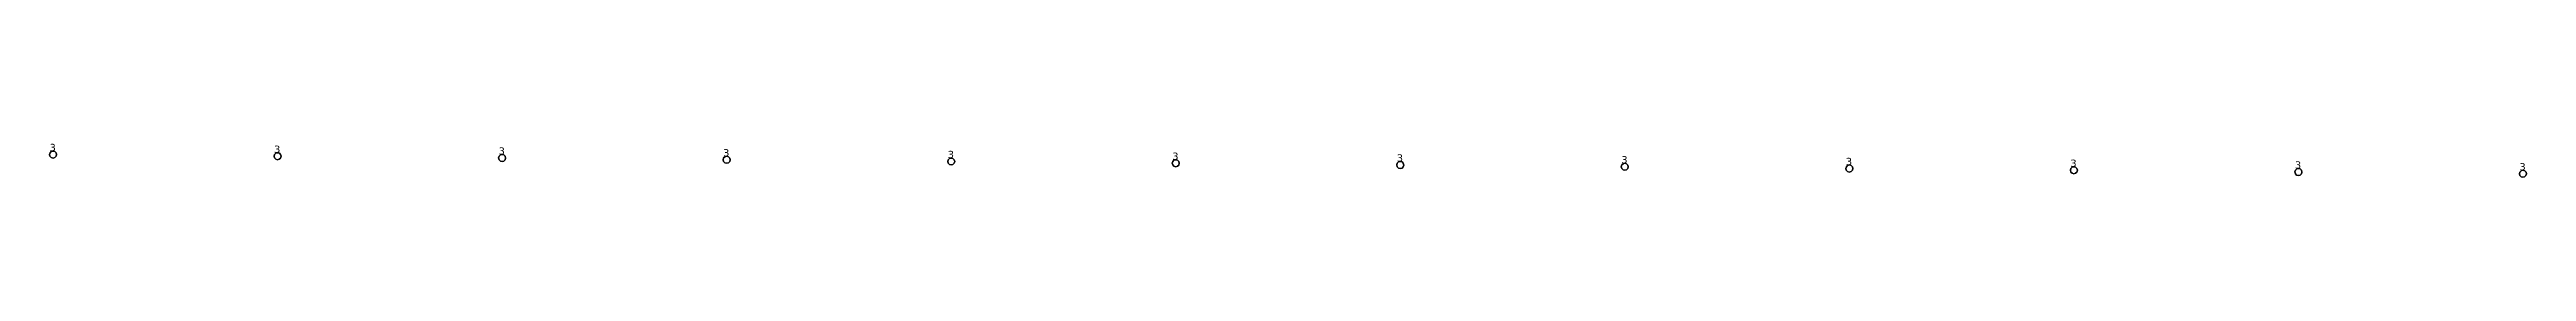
# Model space of a CAD drawing. Header units: inches. Extents: x -3 to 1235, y -1 to 963.
# Drawn here: x 138.9 to 201.3, y 205.4 to 206.3 of the extents above; entities that cross this region are included whole.
import ezdxf

# ---------------------------------------------------------------- set-up
doc = ezdxf.new("R2010")
doc.units = ezdxf.units.IN
doc.header["$MEASUREMENT"] = 0
doc.layers.add('DLX_TERR_LUM', color=7, linetype='Continuous', true_color=0x000000)
doc.layers.add('DLX_TERR_LUMKEY_IDX', color=7, linetype='Continuous', true_color=0x7f7f7f)
doc.styles.add('TableTextStyle', font='')
doc.styles.get('TableTextStyle').set_extended_font_data('VERDANA.TTF')

msp = doc.modelspace()

# ---------------------------------------------------------------- texts
at = {"layer": 'DLX_TERR_LUMKEY_IDX', "style": 'TableTextStyle'}
for p in [(138.882, 206.072), (144.538, 206.028), (150.195, 205.983), (155.851, 205.939), (161.508, 205.895), (167.164, 205.851), (172.82, 205.807), (178.477, 205.762), (184.133, 205.718), (189.789, 205.674), (195.446, 205.63), (201.102, 205.586)]:
    msp.add_text('3', height=0.18, dxfattribs=at).set_placement(p)

# ---------------------------------------------------------------- linework, layer by layer
at = {"layer": 'DLX_TERR_LUM'}
for points in [[(138.881, 205.983, 0), (138.894, 206.027, 0)], [(138.894, 206.027, 0), (138.881, 205.983, 0)], [(138.894, 206.027, 0), (138.881, 205.983, 0)], [(138.881, 205.983, 0), (138.894, 206.027, 0)], [(138.893, 205.939, 0), (138.881, 205.983, 0)], [(138.881, 205.983, 0), (138.881, 205.983, 0)], [(138.881, 205.983, 0), (138.893, 205.939, 0)], [(138.881, 205.983, 0), (138.881, 205.983, 0)], [(138.881, 205.983, 0), (138.893, 205.939, 0)], [(138.893, 205.939, 0), (138.881, 205.983, 0)], [(138.893, 205.939, 0), (138.893, 205.939, 0)], [(138.925, 205.906, 0), (138.893, 205.939, 0)], [(138.893, 205.939, 0), (138.893, 205.939, 0)], [(138.893, 205.939, 0), (138.925, 205.906, 0)], [(138.893, 205.939, 0), (138.925, 205.906, 0)], [(138.925, 205.906, 0), (138.893, 205.939, 0)], [(138.894, 206.027, 0), (138.926, 206.06, 0)], [(138.926, 206.06, 0), (138.894, 206.027, 0)], [(138.926, 206.06, 0), (138.894, 206.027, 0)], [(138.894, 206.027, 0), (138.926, 206.06, 0)], [(138.894, 206.027, 0), (138.894, 206.027, 0)], [(138.894, 206.027, 0), (138.894, 206.027, 0)], [(138.926, 206.06, 0), (138.97, 206.071, 0)], [(138.97, 206.071, 0), (138.926, 206.06, 0)], [(138.97, 206.071, 0), (138.926, 206.06, 0)], [(138.926, 206.06, 0), (138.97, 206.071, 0)], [(138.926, 206.06, 0), (138.926, 206.06, 0)], [(138.926, 206.06, 0), (138.926, 206.06, 0)], [(138.97, 206.071, 0), (138.97, 206.071, 0)], [(138.97, 206.071, 0), (139.015, 206.059, 0)], [(139.015, 206.059, 0), (138.97, 206.071, 0)], [(138.97, 206.071, 0), (138.97, 206.071, 0)], [(139.015, 206.059, 0), (138.97, 206.071, 0)], [(138.97, 206.071, 0), (139.015, 206.059, 0)], [(139.046, 205.938, 0), (139.013, 205.906, 0)], [(139.013, 205.906, 0), (139.046, 205.938, 0)], [(139.013, 205.906, 0), (139.046, 205.938, 0)], [(139.046, 205.938, 0), (139.013, 205.906, 0)], [(139.015, 206.059, 0), (139.015, 206.059, 0)], [(139.015, 206.059, 0), (139.047, 206.026, 0)], [(139.047, 206.026, 0), (139.015, 206.059, 0)], [(139.015, 206.059, 0), (139.015, 206.059, 0)], [(139.047, 206.026, 0), (139.015, 206.059, 0)], [(139.015, 206.059, 0), (139.047, 206.026, 0)], [(139.058, 205.982, 0), (139.046, 205.938, 0)], [(139.046, 205.938, 0), (139.058, 205.982, 0)], [(139.046, 205.938, 0), (139.058, 205.982, 0)], [(139.058, 205.982, 0), (139.046, 205.938, 0)], [(139.046, 205.938, 0), (139.046, 205.938, 0)], [(139.046, 205.938, 0), (139.046, 205.938, 0)], [(139.047, 206.026, 0), (139.047, 206.026, 0)], [(139.047, 206.026, 0), (139.058, 205.982, 0)], [(139.058, 205.982, 0), (139.047, 206.026, 0)], [(139.047, 206.026, 0), (139.047, 206.026, 0)], [(139.058, 205.982, 0), (139.047, 206.026, 0)], [(139.047, 206.026, 0), (139.058, 205.982, 0)], [(139.058, 205.982, 0), (139.058, 205.982, 0)], [(139.058, 205.982, 0), (139.058, 205.982, 0)], [(144.538, 205.939, 0), (144.55, 205.983, 0)], [(144.55, 205.983, 0), (144.538, 205.939, 0)], [(144.55, 205.983, 0), (144.538, 205.939, 0)], [(144.538, 205.939, 0), (144.55, 205.983, 0)], [(144.549, 205.895, 0), (144.538, 205.939, 0)], [(144.538, 205.939, 0), (144.538, 205.939, 0)], [(144.538, 205.939, 0), (144.549, 205.895, 0)], [(144.538, 205.939, 0), (144.538, 205.939, 0)], [(144.538, 205.939, 0), (144.549, 205.895, 0)], [(144.549, 205.895, 0), (144.538, 205.939, 0)], [(144.55, 205.983, 0), (144.583, 206.015, 0)], [(144.583, 206.015, 0), (144.55, 205.983, 0)], [(144.583, 206.015, 0), (144.55, 205.983, 0)], [(144.55, 205.983, 0), (144.583, 206.015, 0)], [(144.55, 205.983, 0), (144.55, 205.983, 0)], [(144.55, 205.983, 0), (144.55, 205.983, 0)], [(144.583, 206.015, 0), (144.627, 206.027, 0)], [(144.627, 206.027, 0), (144.583, 206.015, 0)], [(144.627, 206.027, 0), (144.583, 206.015, 0)], [(144.583, 206.015, 0), (144.627, 206.027, 0)], [(144.583, 206.015, 0), (144.583, 206.015, 0)], [(144.583, 206.015, 0), (144.583, 206.015, 0)], [(144.627, 206.027, 0), (144.627, 206.027, 0)], [(144.627, 206.027, 0), (144.671, 206.015, 0)], [(144.671, 206.015, 0), (144.627, 206.027, 0)], [(144.627, 206.027, 0), (144.627, 206.027, 0)], [(144.671, 206.015, 0), (144.627, 206.027, 0)], [(144.627, 206.027, 0), (144.671, 206.015, 0)], [(144.671, 206.015, 0), (144.671, 206.015, 0)], [(144.671, 206.015, 0), (144.703, 205.982, 0)], [(144.703, 205.982, 0), (144.671, 206.015, 0)], [(144.671, 206.015, 0), (144.671, 206.015, 0)], [(144.703, 205.982, 0), (144.671, 206.015, 0)], [(144.671, 206.015, 0), (144.703, 205.982, 0)], [(144.715, 205.938, 0), (144.702, 205.894, 0)], [(144.702, 205.894, 0), (144.715, 205.938, 0)], [(144.702, 205.894, 0), (144.715, 205.938, 0)], [(144.715, 205.938, 0), (144.702, 205.894, 0)], [(144.703, 205.982, 0), (144.703, 205.982, 0)], [(144.703, 205.982, 0), (144.715, 205.938, 0)], [(144.715, 205.938, 0), (144.703, 205.982, 0)], [(144.703, 205.982, 0), (144.703, 205.982, 0)], [(144.715, 205.938, 0), (144.703, 205.982, 0)], [(144.703, 205.982, 0), (144.715, 205.938, 0)], [(144.715, 205.938, 0), (144.715, 205.938, 0)], [(144.715, 205.938, 0), (144.715, 205.938, 0)], [(150.194, 205.895, 0), (150.206, 205.939, 0)], [(150.206, 205.939, 0), (150.194, 205.895, 0)], [(150.206, 205.939, 0), (150.194, 205.895, 0)], [(150.194, 205.895, 0), (150.206, 205.939, 0)], [(150.206, 205.939, 0), (150.239, 205.971, 0)], [(150.239, 205.971, 0), (150.206, 205.939, 0)], [(150.239, 205.971, 0), (150.206, 205.939, 0)], [(150.206, 205.939, 0), (150.239, 205.971, 0)], [(150.206, 205.939, 0), (150.206, 205.939, 0)], [(150.206, 205.939, 0), (150.206, 205.939, 0)], [(150.239, 205.971, 0), (150.283, 205.983, 0)], [(150.283, 205.983, 0), (150.239, 205.971, 0)], [(150.283, 205.983, 0), (150.239, 205.971, 0)], [(150.239, 205.971, 0), (150.283, 205.983, 0)], [(150.239, 205.971, 0), (150.239, 205.971, 0)], [(150.239, 205.971, 0), (150.239, 205.971, 0)], [(150.283, 205.983, 0), (150.283, 205.983, 0)], [(150.283, 205.983, 0), (150.327, 205.971, 0)], [(150.327, 205.971, 0), (150.283, 205.983, 0)], [(150.283, 205.983, 0), (150.283, 205.983, 0)], [(150.327, 205.971, 0), (150.283, 205.983, 0)], [(150.283, 205.983, 0), (150.327, 205.971, 0)], [(150.327, 205.971, 0), (150.327, 205.971, 0)], [(150.327, 205.971, 0), (150.359, 205.938, 0)], [(150.359, 205.938, 0), (150.327, 205.971, 0)], [(150.327, 205.971, 0), (150.327, 205.971, 0)], [(150.359, 205.938, 0), (150.327, 205.971, 0)], [(150.327, 205.971, 0), (150.359, 205.938, 0)], [(150.359, 205.938, 0), (150.359, 205.938, 0)], [(150.359, 205.938, 0), (150.371, 205.894, 0)], [(150.371, 205.894, 0), (150.359, 205.938, 0)], [(150.359, 205.938, 0), (150.359, 205.938, 0)], [(150.371, 205.894, 0), (150.359, 205.938, 0)], [(150.359, 205.938, 0), (150.371, 205.894, 0)], [(155.863, 205.895, 0), (155.895, 205.927, 0)], [(155.895, 205.927, 0), (155.863, 205.895, 0)], [(155.895, 205.927, 0), (155.863, 205.895, 0)], [(155.863, 205.895, 0), (155.895, 205.927, 0)], [(155.895, 205.927, 0), (155.94, 205.939, 0)], [(155.94, 205.939, 0), (155.895, 205.927, 0)], [(155.94, 205.939, 0), (155.895, 205.927, 0)], [(155.895, 205.927, 0), (155.94, 205.939, 0)], [(155.895, 205.927, 0), (155.895, 205.927, 0)], [(155.895, 205.927, 0), (155.895, 205.927, 0)], [(155.94, 205.939, 0), (155.94, 205.939, 0)], [(155.94, 205.939, 0), (155.984, 205.926, 0)], [(155.984, 205.926, 0), (155.94, 205.939, 0)], [(155.94, 205.939, 0), (155.94, 205.939, 0)], [(155.984, 205.926, 0), (155.94, 205.939, 0)], [(155.94, 205.939, 0), (155.984, 205.926, 0)], [(155.984, 205.926, 0), (155.984, 205.926, 0)], [(155.984, 205.926, 0), (156.016, 205.894, 0)], [(156.016, 205.894, 0), (155.984, 205.926, 0)], [(155.984, 205.926, 0), (155.984, 205.926, 0)], [(156.016, 205.894, 0), (155.984, 205.926, 0)], [(155.984, 205.926, 0), (156.016, 205.894, 0)], [(138.969, 205.894, 0), (138.925, 205.906, 0)], [(138.925, 205.906, 0), (138.925, 205.906, 0)], [(138.925, 205.906, 0), (138.969, 205.894, 0)], [(138.925, 205.906, 0), (138.925, 205.906, 0)], [(138.925, 205.906, 0), (138.969, 205.894, 0)], [(138.969, 205.894, 0), (138.925, 205.906, 0)], [(139.013, 205.906, 0), (138.969, 205.894, 0)], [(138.969, 205.894, 0), (139.013, 205.906, 0)], [(138.969, 205.894, 0), (139.013, 205.906, 0)], [(139.013, 205.906, 0), (138.969, 205.894, 0)], [(138.969, 205.894, 0), (138.969, 205.894, 0)], [(138.969, 205.894, 0), (138.969, 205.894, 0)], [(139.013, 205.906, 0), (139.013, 205.906, 0)], [(139.013, 205.906, 0), (139.013, 205.906, 0)], [(144.549, 205.895, 0), (144.549, 205.895, 0)], [(144.581, 205.862, 0), (144.549, 205.895, 0)], [(144.549, 205.895, 0), (144.549, 205.895, 0)], [(144.549, 205.895, 0), (144.581, 205.862, 0)], [(144.549, 205.895, 0), (144.581, 205.862, 0)], [(144.581, 205.862, 0), (144.549, 205.895, 0)], [(144.625, 205.85, 0), (144.581, 205.862, 0)], [(144.581, 205.862, 0), (144.581, 205.862, 0)], [(144.581, 205.862, 0), (144.625, 205.85, 0)], [(144.581, 205.862, 0), (144.581, 205.862, 0)], [(144.581, 205.862, 0), (144.625, 205.85, 0)], [(144.625, 205.85, 0), (144.581, 205.862, 0)], [(144.67, 205.862, 0), (144.625, 205.85, 0)], [(144.625, 205.85, 0), (144.67, 205.862, 0)], [(144.625, 205.85, 0), (144.67, 205.862, 0)], [(144.67, 205.862, 0), (144.625, 205.85, 0)], [(144.625, 205.85, 0), (144.625, 205.85, 0)], [(144.625, 205.85, 0), (144.625, 205.85, 0)], [(144.702, 205.894, 0), (144.67, 205.862, 0)], [(144.67, 205.862, 0), (144.702, 205.894, 0)], [(144.67, 205.862, 0), (144.702, 205.894, 0)], [(144.702, 205.894, 0), (144.67, 205.862, 0)], [(144.67, 205.862, 0), (144.67, 205.862, 0)], [(144.67, 205.862, 0), (144.67, 205.862, 0)], [(144.702, 205.894, 0), (144.702, 205.894, 0)], [(144.702, 205.894, 0), (144.702, 205.894, 0)], [(150.206, 205.851, 0), (150.194, 205.895, 0)], [(150.194, 205.895, 0), (150.194, 205.895, 0)], [(150.194, 205.895, 0), (150.206, 205.851, 0)], [(150.194, 205.895, 0), (150.194, 205.895, 0)], [(150.194, 205.895, 0), (150.206, 205.851, 0)], [(150.206, 205.851, 0), (150.194, 205.895, 0)], [(150.206, 205.851, 0), (150.206, 205.851, 0)], [(150.238, 205.818, 0), (150.206, 205.851, 0)], [(150.206, 205.851, 0), (150.206, 205.851, 0)], [(150.206, 205.851, 0), (150.238, 205.818, 0)], [(150.206, 205.851, 0), (150.238, 205.818, 0)], [(150.238, 205.818, 0), (150.206, 205.851, 0)], [(150.282, 205.806, 0), (150.238, 205.818, 0)], [(150.238, 205.818, 0), (150.238, 205.818, 0)], [(150.238, 205.818, 0), (150.282, 205.806, 0)], [(150.238, 205.818, 0), (150.238, 205.818, 0)], [(150.238, 205.818, 0), (150.282, 205.806, 0)], [(150.282, 205.806, 0), (150.238, 205.818, 0)], [(150.326, 205.817, 0), (150.282, 205.806, 0)], [(150.282, 205.806, 0), (150.326, 205.817, 0)], [(150.282, 205.806, 0), (150.326, 205.817, 0)], [(150.326, 205.817, 0), (150.282, 205.806, 0)], [(150.282, 205.806, 0), (150.282, 205.806, 0)], [(150.282, 205.806, 0), (150.282, 205.806, 0)], [(150.359, 205.85, 0), (150.326, 205.817, 0)], [(150.326, 205.817, 0), (150.359, 205.85, 0)], [(150.326, 205.817, 0), (150.359, 205.85, 0)], [(150.359, 205.85, 0), (150.326, 205.817, 0)], [(150.326, 205.817, 0), (150.326, 205.817, 0)], [(150.326, 205.817, 0), (150.326, 205.817, 0)], [(150.371, 205.894, 0), (150.359, 205.85, 0)], [(150.359, 205.85, 0), (150.371, 205.894, 0)], [(150.359, 205.85, 0), (150.371, 205.894, 0)], [(150.371, 205.894, 0), (150.359, 205.85, 0)], [(150.359, 205.85, 0), (150.359, 205.85, 0)], [(150.359, 205.85, 0), (150.359, 205.85, 0)], [(150.371, 205.894, 0), (150.371, 205.894, 0)], [(150.371, 205.894, 0), (150.371, 205.894, 0)], [(155.85, 205.851, 0), (155.863, 205.895, 0)], [(155.863, 205.895, 0), (155.85, 205.851, 0)], [(155.863, 205.895, 0), (155.85, 205.851, 0)], [(155.85, 205.851, 0), (155.863, 205.895, 0)], [(155.862, 205.807, 0), (155.85, 205.851, 0)], [(155.85, 205.851, 0), (155.85, 205.851, 0)], [(155.85, 205.851, 0), (155.862, 205.807, 0)], [(155.85, 205.851, 0), (155.85, 205.851, 0)], [(155.85, 205.851, 0), (155.862, 205.807, 0)], [(155.862, 205.807, 0), (155.85, 205.851, 0)], [(155.862, 205.807, 0), (155.862, 205.807, 0)], [(155.894, 205.774, 0), (155.862, 205.807, 0)], [(155.862, 205.807, 0), (155.862, 205.807, 0)], [(155.862, 205.807, 0), (155.894, 205.774, 0)], [(155.862, 205.807, 0), (155.894, 205.774, 0)], [(155.894, 205.774, 0), (155.862, 205.807, 0)], [(155.863, 205.895, 0), (155.863, 205.895, 0)], [(155.863, 205.895, 0), (155.863, 205.895, 0)], [(155.938, 205.762, 0), (155.894, 205.774, 0)], [(155.894, 205.774, 0), (155.894, 205.774, 0)], [(155.894, 205.774, 0), (155.938, 205.762, 0)], [(155.894, 205.774, 0), (155.894, 205.774, 0)], [(155.894, 205.774, 0), (155.938, 205.762, 0)], [(155.938, 205.762, 0), (155.894, 205.774, 0)], [(155.982, 205.773, 0), (155.938, 205.762, 0)], [(155.938, 205.762, 0), (155.982, 205.773, 0)], [(155.938, 205.762, 0), (155.982, 205.773, 0)], [(155.982, 205.773, 0), (155.938, 205.762, 0)], [(155.938, 205.762, 0), (155.938, 205.762, 0)], [(155.938, 205.762, 0), (155.938, 205.762, 0)], [(156.015, 205.805, 0), (155.982, 205.773, 0)], [(155.982, 205.773, 0), (156.015, 205.805, 0)], [(155.982, 205.773, 0), (156.015, 205.805, 0)], [(156.015, 205.805, 0), (155.982, 205.773, 0)], [(155.982, 205.773, 0), (155.982, 205.773, 0)], [(155.982, 205.773, 0), (155.982, 205.773, 0)], [(156.027, 205.849, 0), (156.015, 205.805, 0)], [(156.015, 205.805, 0), (156.027, 205.849, 0)], [(156.015, 205.805, 0), (156.027, 205.849, 0)], [(156.027, 205.849, 0), (156.015, 205.805, 0)], [(156.015, 205.805, 0), (156.015, 205.805, 0)], [(156.015, 205.805, 0), (156.015, 205.805, 0)], [(156.016, 205.894, 0), (156.016, 205.894, 0)], [(156.016, 205.894, 0), (156.027, 205.849, 0)], [(156.027, 205.849, 0), (156.016, 205.894, 0)], [(156.016, 205.894, 0), (156.016, 205.894, 0)], [(156.027, 205.849, 0), (156.016, 205.894, 0)], [(156.016, 205.894, 0), (156.027, 205.849, 0)], [(156.027, 205.849, 0), (156.027, 205.849, 0)], [(156.027, 205.849, 0), (156.027, 205.849, 0)], [(161.507, 205.807, 0), (161.519, 205.851, 0)], [(161.519, 205.851, 0), (161.507, 205.807, 0)], [(161.519, 205.851, 0), (161.507, 205.807, 0)], [(161.507, 205.807, 0), (161.519, 205.851, 0)], [(161.518, 205.762, 0), (161.507, 205.807, 0)], [(161.507, 205.807, 0), (161.507, 205.807, 0)], [(161.507, 205.807, 0), (161.518, 205.762, 0)], [(161.507, 205.807, 0), (161.507, 205.807, 0)], [(161.507, 205.807, 0), (161.518, 205.762, 0)], [(161.518, 205.762, 0), (161.507, 205.807, 0)], [(161.518, 205.762, 0), (161.518, 205.762, 0)], [(161.55, 205.73, 0), (161.518, 205.762, 0)], [(161.518, 205.762, 0), (161.518, 205.762, 0)], [(161.518, 205.762, 0), (161.55, 205.73, 0)], [(161.518, 205.762, 0), (161.55, 205.73, 0)], [(161.55, 205.73, 0), (161.518, 205.762, 0)], [(161.519, 205.851, 0), (161.552, 205.883, 0)], [(161.552, 205.883, 0), (161.519, 205.851, 0)], [(161.552, 205.883, 0), (161.519, 205.851, 0)], [(161.519, 205.851, 0), (161.552, 205.883, 0)], [(161.519, 205.851, 0), (161.519, 205.851, 0)], [(161.519, 205.851, 0), (161.519, 205.851, 0)], [(161.595, 205.718, 0), (161.55, 205.73, 0)], [(161.55, 205.73, 0), (161.55, 205.73, 0)], [(161.55, 205.73, 0), (161.595, 205.718, 0)], [(161.55, 205.73, 0), (161.55, 205.73, 0)], [(161.55, 205.73, 0), (161.595, 205.718, 0)], [(161.595, 205.718, 0), (161.55, 205.73, 0)], [(161.552, 205.883, 0), (161.596, 205.894, 0)], [(161.596, 205.894, 0), (161.552, 205.883, 0)], [(161.596, 205.894, 0), (161.552, 205.883, 0)], [(161.552, 205.883, 0), (161.596, 205.894, 0)], [(161.552, 205.883, 0), (161.552, 205.883, 0)], [(161.552, 205.883, 0), (161.552, 205.883, 0)], [(161.639, 205.729, 0), (161.595, 205.718, 0)], [(161.595, 205.718, 0), (161.639, 205.729, 0)], [(161.595, 205.718, 0), (161.639, 205.729, 0)], [(161.639, 205.729, 0), (161.595, 205.718, 0)], [(161.595, 205.718, 0), (161.595, 205.718, 0)], [(161.595, 205.718, 0), (161.595, 205.718, 0)], [(161.596, 205.894, 0), (161.596, 205.894, 0)], [(161.596, 205.894, 0), (161.64, 205.882, 0)], [(161.64, 205.882, 0), (161.596, 205.894, 0)], [(161.596, 205.894, 0), (161.596, 205.894, 0)], [(161.64, 205.882, 0), (161.596, 205.894, 0)], [(161.596, 205.894, 0), (161.64, 205.882, 0)], [(161.671, 205.761, 0), (161.639, 205.729, 0)], [(161.639, 205.729, 0), (161.671, 205.761, 0)], [(161.639, 205.729, 0), (161.671, 205.761, 0)], [(161.671, 205.761, 0), (161.639, 205.729, 0)], [(161.639, 205.729, 0), (161.639, 205.729, 0)], [(161.639, 205.729, 0), (161.639, 205.729, 0)], [(161.64, 205.882, 0), (161.64, 205.882, 0)], [(161.64, 205.882, 0), (161.672, 205.85, 0)], [(161.672, 205.85, 0), (161.64, 205.882, 0)], [(161.64, 205.882, 0), (161.64, 205.882, 0)], [(161.672, 205.85, 0), (161.64, 205.882, 0)], [(161.64, 205.882, 0), (161.672, 205.85, 0)], [(161.684, 205.805, 0), (161.671, 205.761, 0)], [(161.671, 205.761, 0), (161.684, 205.805, 0)], [(161.671, 205.761, 0), (161.684, 205.805, 0)], [(161.684, 205.805, 0), (161.671, 205.761, 0)], [(161.671, 205.761, 0), (161.671, 205.761, 0)], [(161.671, 205.761, 0), (161.671, 205.761, 0)], [(161.672, 205.85, 0), (161.672, 205.85, 0)], [(161.672, 205.85, 0), (161.684, 205.805, 0)], [(161.684, 205.805, 0), (161.672, 205.85, 0)], [(161.672, 205.85, 0), (161.672, 205.85, 0)], [(161.684, 205.805, 0), (161.672, 205.85, 0)], [(161.672, 205.85, 0), (161.684, 205.805, 0)], [(161.684, 205.805, 0), (161.684, 205.805, 0)], [(161.684, 205.805, 0), (161.684, 205.805, 0)], [(167.163, 205.762, 0), (167.175, 205.807, 0)], [(167.175, 205.807, 0), (167.163, 205.762, 0)], [(167.175, 205.807, 0), (167.163, 205.762, 0)], [(167.163, 205.762, 0), (167.175, 205.807, 0)], [(167.175, 205.718, 0), (167.163, 205.762, 0)], [(167.163, 205.762, 0), (167.163, 205.762, 0)], [(167.163, 205.762, 0), (167.175, 205.718, 0)], [(167.163, 205.762, 0), (167.163, 205.762, 0)], [(167.163, 205.762, 0), (167.175, 205.718, 0)], [(167.175, 205.718, 0), (167.163, 205.762, 0)], [(167.175, 205.807, 0), (167.208, 205.839, 0)], [(167.208, 205.839, 0), (167.175, 205.807, 0)], [(167.208, 205.839, 0), (167.175, 205.807, 0)], [(167.175, 205.807, 0), (167.208, 205.839, 0)], [(167.175, 205.807, 0), (167.175, 205.807, 0)], [(167.175, 205.807, 0), (167.175, 205.807, 0)], [(167.175, 205.718, 0), (167.175, 205.718, 0)], [(167.207, 205.686, 0), (167.175, 205.718, 0)], [(167.175, 205.718, 0), (167.175, 205.718, 0)], [(167.175, 205.718, 0), (167.207, 205.686, 0)], [(167.175, 205.718, 0), (167.207, 205.686, 0)], [(167.207, 205.686, 0), (167.175, 205.718, 0)], [(167.251, 205.673, 0), (167.207, 205.686, 0)], [(167.207, 205.686, 0), (167.207, 205.686, 0)], [(167.207, 205.686, 0), (167.251, 205.673, 0)], [(167.207, 205.686, 0), (167.207, 205.686, 0)], [(167.207, 205.686, 0), (167.251, 205.673, 0)], [(167.251, 205.673, 0), (167.207, 205.686, 0)], [(167.208, 205.839, 0), (167.252, 205.85, 0)], [(167.252, 205.85, 0), (167.208, 205.839, 0)], [(167.252, 205.85, 0), (167.208, 205.839, 0)], [(167.208, 205.839, 0), (167.252, 205.85, 0)], [(167.208, 205.839, 0), (167.208, 205.839, 0)], [(167.208, 205.839, 0), (167.208, 205.839, 0)], [(167.295, 205.685, 0), (167.251, 205.673, 0)], [(167.251, 205.673, 0), (167.295, 205.685, 0)], [(167.251, 205.673, 0), (167.295, 205.685, 0)], [(167.295, 205.685, 0), (167.251, 205.673, 0)], [(167.251, 205.673, 0), (167.251, 205.673, 0)], [(167.251, 205.673, 0), (167.251, 205.673, 0)], [(167.252, 205.85, 0), (167.252, 205.85, 0)], [(167.252, 205.85, 0), (167.296, 205.838, 0)], [(167.296, 205.838, 0), (167.252, 205.85, 0)], [(167.252, 205.85, 0), (167.252, 205.85, 0)], [(167.296, 205.838, 0), (167.252, 205.85, 0)], [(167.252, 205.85, 0), (167.296, 205.838, 0)], [(167.328, 205.717, 0), (167.295, 205.685, 0)], [(167.295, 205.685, 0), (167.328, 205.717, 0)], [(167.295, 205.685, 0), (167.328, 205.717, 0)], [(167.328, 205.717, 0), (167.295, 205.685, 0)], [(167.295, 205.685, 0), (167.295, 205.685, 0)], [(167.295, 205.685, 0), (167.295, 205.685, 0)], [(167.296, 205.838, 0), (167.296, 205.838, 0)], [(167.296, 205.838, 0), (167.329, 205.805, 0)], [(167.329, 205.805, 0), (167.296, 205.838, 0)], [(167.296, 205.838, 0), (167.296, 205.838, 0)], [(167.329, 205.805, 0), (167.296, 205.838, 0)], [(167.296, 205.838, 0), (167.329, 205.805, 0)], [(167.34, 205.761, 0), (167.328, 205.717, 0)], [(167.328, 205.717, 0), (167.34, 205.761, 0)], [(167.328, 205.717, 0), (167.34, 205.761, 0)], [(167.34, 205.761, 0), (167.328, 205.717, 0)], [(167.328, 205.717, 0), (167.328, 205.717, 0)], [(167.328, 205.717, 0), (167.328, 205.717, 0)], [(167.329, 205.805, 0), (167.329, 205.805, 0)], [(167.329, 205.805, 0), (167.34, 205.761, 0)], [(167.34, 205.761, 0), (167.329, 205.805, 0)], [(167.329, 205.805, 0), (167.329, 205.805, 0)], [(167.34, 205.761, 0), (167.329, 205.805, 0)], [(167.329, 205.805, 0), (167.34, 205.761, 0)], [(167.34, 205.761, 0), (167.34, 205.761, 0)], [(167.34, 205.761, 0), (167.34, 205.761, 0)], [(172.82, 205.718, 0), (172.832, 205.762, 0)], [(172.832, 205.762, 0), (172.82, 205.718, 0)], [(172.832, 205.762, 0), (172.82, 205.718, 0)], [(172.82, 205.718, 0), (172.832, 205.762, 0)], [(172.831, 205.674, 0), (172.82, 205.718, 0)], [(172.82, 205.718, 0), (172.82, 205.718, 0)], [(172.82, 205.718, 0), (172.831, 205.674, 0)], [(172.82, 205.718, 0), (172.82, 205.718, 0)], [(172.82, 205.718, 0), (172.831, 205.674, 0)], [(172.831, 205.674, 0), (172.82, 205.718, 0)], [(172.831, 205.674, 0), (172.831, 205.674, 0)], [(172.863, 205.641, 0), (172.831, 205.674, 0)], [(172.831, 205.674, 0), (172.831, 205.674, 0)], [(172.831, 205.674, 0), (172.863, 205.641, 0)], [(172.831, 205.674, 0), (172.863, 205.641, 0)], [(172.863, 205.641, 0), (172.831, 205.674, 0)], [(172.832, 205.762, 0), (172.864, 205.794, 0)], [(172.864, 205.794, 0), (172.832, 205.762, 0)], [(172.864, 205.794, 0), (172.832, 205.762, 0)], [(172.832, 205.762, 0), (172.864, 205.794, 0)], [(172.832, 205.762, 0), (172.832, 205.762, 0)], [(172.832, 205.762, 0), (172.832, 205.762, 0)], [(172.907, 205.629, 0), (172.863, 205.641, 0)], [(172.863, 205.641, 0), (172.863, 205.641, 0)], [(172.863, 205.641, 0), (172.907, 205.629, 0)], [(172.863, 205.641, 0), (172.863, 205.641, 0)], [(172.863, 205.641, 0), (172.907, 205.629, 0)], [(172.907, 205.629, 0), (172.863, 205.641, 0)], [(172.864, 205.794, 0), (172.909, 205.806, 0)], [(172.909, 205.806, 0), (172.864, 205.794, 0)], [(172.909, 205.806, 0), (172.864, 205.794, 0)], [(172.864, 205.794, 0), (172.909, 205.806, 0)], [(172.864, 205.794, 0), (172.864, 205.794, 0)], [(172.864, 205.794, 0), (172.864, 205.794, 0)], [(172.952, 205.641, 0), (172.907, 205.629, 0)], [(172.907, 205.629, 0), (172.952, 205.641, 0)], [(172.907, 205.629, 0), (172.952, 205.641, 0)], [(172.952, 205.641, 0), (172.907, 205.629, 0)], [(172.907, 205.629, 0), (172.907, 205.629, 0)], [(172.907, 205.629, 0), (172.907, 205.629, 0)], [(172.909, 205.806, 0), (172.909, 205.806, 0)], [(172.909, 205.806, 0), (172.953, 205.794, 0)], [(172.953, 205.794, 0), (172.909, 205.806, 0)], [(172.909, 205.806, 0), (172.909, 205.806, 0)], [(172.953, 205.794, 0), (172.909, 205.806, 0)], [(172.909, 205.806, 0), (172.953, 205.794, 0)], [(172.984, 205.673, 0), (172.952, 205.641, 0)], [(172.952, 205.641, 0), (172.984, 205.673, 0)], [(172.952, 205.641, 0), (172.984, 205.673, 0)], [(172.984, 205.673, 0), (172.952, 205.641, 0)], [(172.952, 205.641, 0), (172.952, 205.641, 0)], [(172.952, 205.641, 0), (172.952, 205.641, 0)], [(172.953, 205.794, 0), (172.953, 205.794, 0)], [(172.953, 205.794, 0), (172.985, 205.761, 0)], [(172.985, 205.761, 0), (172.953, 205.794, 0)], [(172.953, 205.794, 0), (172.953, 205.794, 0)], [(172.985, 205.761, 0), (172.953, 205.794, 0)], [(172.953, 205.794, 0), (172.985, 205.761, 0)], [(172.996, 205.717, 0), (172.984, 205.673, 0)], [(172.984, 205.673, 0), (172.996, 205.717, 0)], [(172.984, 205.673, 0), (172.996, 205.717, 0)], [(172.996, 205.717, 0), (172.984, 205.673, 0)], [(172.984, 205.673, 0), (172.984, 205.673, 0)], [(172.984, 205.673, 0), (172.984, 205.673, 0)], [(172.985, 205.761, 0), (172.985, 205.761, 0)], [(172.985, 205.761, 0), (172.996, 205.717, 0)], [(172.996, 205.717, 0), (172.985, 205.761, 0)], [(172.985, 205.761, 0), (172.985, 205.761, 0)], [(172.996, 205.717, 0), (172.985, 205.761, 0)], [(172.985, 205.761, 0), (172.996, 205.717, 0)], [(172.996, 205.717, 0), (172.996, 205.717, 0)], [(172.996, 205.717, 0), (172.996, 205.717, 0)], [(178.476, 205.674, 0), (178.488, 205.718, 0)], [(178.488, 205.718, 0), (178.476, 205.674, 0)], [(178.488, 205.718, 0), (178.476, 205.674, 0)], [(178.476, 205.674, 0), (178.488, 205.718, 0)], [(178.488, 205.63, 0), (178.476, 205.674, 0)], [(178.476, 205.674, 0), (178.476, 205.674, 0)], [(178.476, 205.674, 0), (178.488, 205.63, 0)], [(178.476, 205.674, 0), (178.476, 205.674, 0)], [(178.476, 205.674, 0), (178.488, 205.63, 0)], [(178.488, 205.63, 0), (178.476, 205.674, 0)], [(178.488, 205.718, 0), (178.521, 205.75, 0)], [(178.521, 205.75, 0), (178.488, 205.718, 0)], [(178.521, 205.75, 0), (178.488, 205.718, 0)], [(178.488, 205.718, 0), (178.521, 205.75, 0)], [(178.488, 205.718, 0), (178.488, 205.718, 0)], [(178.488, 205.718, 0), (178.488, 205.718, 0)], [(178.488, 205.63, 0), (178.488, 205.63, 0)], [(178.52, 205.597, 0), (178.488, 205.63, 0)], [(178.488, 205.63, 0), (178.488, 205.63, 0)], [(178.488, 205.63, 0), (178.52, 205.597, 0)], [(178.488, 205.63, 0), (178.52, 205.597, 0)], [(178.52, 205.597, 0), (178.488, 205.63, 0)], [(178.564, 205.585, 0), (178.52, 205.597, 0)], [(178.52, 205.597, 0), (178.52, 205.597, 0)], [(178.52, 205.597, 0), (178.564, 205.585, 0)], [(178.52, 205.597, 0), (178.52, 205.597, 0)], [(178.52, 205.597, 0), (178.564, 205.585, 0)], [(178.564, 205.585, 0), (178.52, 205.597, 0)], [(178.521, 205.75, 0), (178.565, 205.762, 0)], [(178.565, 205.762, 0), (178.521, 205.75, 0)], [(178.565, 205.762, 0), (178.521, 205.75, 0)], [(178.521, 205.75, 0), (178.565, 205.762, 0)], [(178.521, 205.75, 0), (178.521, 205.75, 0)], [(178.521, 205.75, 0), (178.521, 205.75, 0)], [(178.608, 205.597, 0), (178.564, 205.585, 0)], [(178.564, 205.585, 0), (178.608, 205.597, 0)], [(178.564, 205.585, 0), (178.608, 205.597, 0)], [(178.608, 205.597, 0), (178.564, 205.585, 0)], [(178.564, 205.585, 0), (178.564, 205.585, 0)], [(178.564, 205.585, 0), (178.564, 205.585, 0)], [(178.565, 205.762, 0), (178.565, 205.762, 0)], [(178.565, 205.762, 0), (178.609, 205.75, 0)], [(178.609, 205.75, 0), (178.565, 205.762, 0)], [(178.565, 205.762, 0), (178.565, 205.762, 0)], [(178.609, 205.75, 0), (178.565, 205.762, 0)], [(178.565, 205.762, 0), (178.609, 205.75, 0)], [(178.641, 205.629, 0), (178.608, 205.597, 0)], [(178.608, 205.597, 0), (178.641, 205.629, 0)], [(178.608, 205.597, 0), (178.641, 205.629, 0)], [(178.641, 205.629, 0), (178.608, 205.597, 0)], [(178.608, 205.597, 0), (178.608, 205.597, 0)], [(178.608, 205.597, 0), (178.608, 205.597, 0)], [(178.609, 205.75, 0), (178.609, 205.75, 0)], [(178.609, 205.75, 0), (178.641, 205.717, 0)], [(178.641, 205.717, 0), (178.609, 205.75, 0)], [(178.609, 205.75, 0), (178.609, 205.75, 0)], [(178.641, 205.717, 0), (178.609, 205.75, 0)], [(178.609, 205.75, 0), (178.641, 205.717, 0)], [(178.641, 205.717, 0), (178.641, 205.717, 0)], [(178.641, 205.717, 0), (178.653, 205.673, 0)], [(178.653, 205.673, 0), (178.641, 205.717, 0)], [(178.641, 205.717, 0), (178.641, 205.717, 0)], [(178.653, 205.673, 0), (178.641, 205.717, 0)], [(178.641, 205.717, 0), (178.653, 205.673, 0)], [(178.653, 205.673, 0), (178.641, 205.629, 0)], [(178.641, 205.629, 0), (178.653, 205.673, 0)], [(178.641, 205.629, 0), (178.653, 205.673, 0)], [(178.653, 205.673, 0), (178.641, 205.629, 0)], [(178.641, 205.629, 0), (178.641, 205.629, 0)], [(178.641, 205.629, 0), (178.641, 205.629, 0)], [(178.653, 205.673, 0), (178.653, 205.673, 0)], [(178.653, 205.673, 0), (178.653, 205.673, 0)], [(184.132, 205.63, 0), (184.145, 205.674, 0)], [(184.145, 205.674, 0), (184.132, 205.63, 0)], [(184.145, 205.674, 0), (184.132, 205.63, 0)], [(184.132, 205.63, 0), (184.145, 205.674, 0)], [(184.144, 205.586, 0), (184.132, 205.63, 0)], [(184.132, 205.63, 0), (184.132, 205.63, 0)], [(184.132, 205.63, 0), (184.144, 205.586, 0)], [(184.132, 205.63, 0), (184.132, 205.63, 0)], [(184.132, 205.63, 0), (184.144, 205.586, 0)], [(184.144, 205.586, 0), (184.132, 205.63, 0)], [(184.144, 205.586, 0), (184.144, 205.586, 0)], [(184.176, 205.553, 0), (184.144, 205.586, 0)], [(184.144, 205.586, 0), (184.144, 205.586, 0)], [(184.144, 205.586, 0), (184.176, 205.553, 0)], [(184.144, 205.586, 0), (184.176, 205.553, 0)], [(184.176, 205.553, 0), (184.144, 205.586, 0)], [(184.145, 205.674, 0), (184.177, 205.706, 0)], [(184.177, 205.706, 0), (184.145, 205.674, 0)], [(184.177, 205.706, 0), (184.145, 205.674, 0)], [(184.145, 205.674, 0), (184.177, 205.706, 0)], [(184.145, 205.674, 0), (184.145, 205.674, 0)], [(184.145, 205.674, 0), (184.145, 205.674, 0)], [(184.22, 205.541, 0), (184.176, 205.553, 0)], [(184.176, 205.553, 0), (184.176, 205.553, 0)], [(184.176, 205.553, 0), (184.22, 205.541, 0)], [(184.176, 205.553, 0), (184.176, 205.553, 0)], [(184.176, 205.553, 0), (184.22, 205.541, 0)], [(184.22, 205.541, 0), (184.176, 205.553, 0)], [(184.177, 205.706, 0), (184.221, 205.718, 0)], [(184.221, 205.718, 0), (184.177, 205.706, 0)], [(184.221, 205.718, 0), (184.177, 205.706, 0)], [(184.177, 205.706, 0), (184.221, 205.718, 0)], [(184.177, 205.706, 0), (184.177, 205.706, 0)], [(184.177, 205.706, 0), (184.177, 205.706, 0)], [(184.264, 205.552, 0), (184.22, 205.541, 0)], [(184.22, 205.541, 0), (184.264, 205.552, 0)], [(184.22, 205.541, 0), (184.264, 205.552, 0)], [(184.264, 205.552, 0), (184.22, 205.541, 0)], [(184.22, 205.541, 0), (184.22, 205.541, 0)], [(184.22, 205.541, 0), (184.22, 205.541, 0)], [(184.221, 205.718, 0), (184.221, 205.718, 0)], [(184.221, 205.718, 0), (184.266, 205.705, 0)], [(184.266, 205.705, 0), (184.221, 205.718, 0)], [(184.221, 205.718, 0), (184.221, 205.718, 0)], [(184.266, 205.705, 0), (184.221, 205.718, 0)], [(184.221, 205.718, 0), (184.266, 205.705, 0)], [(184.297, 205.584, 0), (184.264, 205.552, 0)], [(184.264, 205.552, 0), (184.297, 205.584, 0)], [(184.264, 205.552, 0), (184.297, 205.584, 0)], [(184.297, 205.584, 0), (184.264, 205.552, 0)], [(184.264, 205.552, 0), (184.264, 205.552, 0)], [(184.264, 205.552, 0), (184.264, 205.552, 0)], [(184.266, 205.705, 0), (184.266, 205.705, 0)], [(184.266, 205.705, 0), (184.298, 205.673, 0)], [(184.298, 205.673, 0), (184.266, 205.705, 0)], [(184.266, 205.705, 0), (184.266, 205.705, 0)], [(184.298, 205.673, 0), (184.266, 205.705, 0)], [(184.266, 205.705, 0), (184.298, 205.673, 0)], [(184.309, 205.629, 0), (184.297, 205.584, 0)], [(184.297, 205.584, 0), (184.309, 205.629, 0)], [(184.297, 205.584, 0), (184.309, 205.629, 0)], [(184.309, 205.629, 0), (184.297, 205.584, 0)], [(184.297, 205.584, 0), (184.297, 205.584, 0)], [(184.297, 205.584, 0), (184.297, 205.584, 0)], [(184.298, 205.673, 0), (184.298, 205.673, 0)], [(184.298, 205.673, 0), (184.309, 205.629, 0)], [(184.309, 205.629, 0), (184.298, 205.673, 0)], [(184.298, 205.673, 0), (184.298, 205.673, 0)], [(184.309, 205.629, 0), (184.298, 205.673, 0)], [(184.298, 205.673, 0), (184.309, 205.629, 0)], [(184.309, 205.629, 0), (184.309, 205.629, 0)], [(184.309, 205.629, 0), (184.309, 205.629, 0)], [(189.789, 205.586, 0), (189.801, 205.63, 0)], [(189.801, 205.63, 0), (189.789, 205.586, 0)], [(189.801, 205.63, 0), (189.789, 205.586, 0)], [(189.789, 205.586, 0), (189.801, 205.63, 0)], [(189.8, 205.541, 0), (189.789, 205.586, 0)], [(189.789, 205.586, 0), (189.789, 205.586, 0)], [(189.789, 205.586, 0), (189.8, 205.541, 0)], [(189.789, 205.586, 0), (189.789, 205.586, 0)], [(189.789, 205.586, 0), (189.8, 205.541, 0)], [(189.8, 205.541, 0), (189.789, 205.586, 0)], [(189.8, 205.541, 0), (189.8, 205.541, 0)], [(189.832, 205.509, 0), (189.8, 205.541, 0)], [(189.8, 205.541, 0), (189.8, 205.541, 0)], [(189.8, 205.541, 0), (189.832, 205.509, 0)], [(189.8, 205.541, 0), (189.832, 205.509, 0)], [(189.832, 205.509, 0), (189.8, 205.541, 0)], [(189.801, 205.63, 0), (189.834, 205.662, 0)], [(189.834, 205.662, 0), (189.801, 205.63, 0)], [(189.834, 205.662, 0), (189.801, 205.63, 0)], [(189.801, 205.63, 0), (189.834, 205.662, 0)], [(189.801, 205.63, 0), (189.801, 205.63, 0)], [(189.801, 205.63, 0), (189.801, 205.63, 0)], [(189.876, 205.497, 0), (189.832, 205.509, 0)], [(189.832, 205.509, 0), (189.832, 205.509, 0)], [(189.832, 205.509, 0), (189.876, 205.497, 0)], [(189.832, 205.509, 0), (189.832, 205.509, 0)], [(189.832, 205.509, 0), (189.876, 205.497, 0)], [(189.876, 205.497, 0), (189.832, 205.509, 0)], [(189.834, 205.662, 0), (189.878, 205.673, 0)], [(189.878, 205.673, 0), (189.834, 205.662, 0)], [(189.878, 205.673, 0), (189.834, 205.662, 0)], [(189.834, 205.662, 0), (189.878, 205.673, 0)], [(189.834, 205.662, 0), (189.834, 205.662, 0)], [(189.834, 205.662, 0), (189.834, 205.662, 0)], [(189.921, 205.508, 0), (189.876, 205.497, 0)], [(189.876, 205.497, 0), (189.921, 205.508, 0)], [(189.876, 205.497, 0), (189.921, 205.508, 0)], [(189.921, 205.508, 0), (189.876, 205.497, 0)], [(189.876, 205.497, 0), (189.876, 205.497, 0)], [(189.876, 205.497, 0), (189.876, 205.497, 0)], [(189.878, 205.673, 0), (189.878, 205.673, 0)], [(189.878, 205.673, 0), (189.922, 205.661, 0)], [(189.922, 205.661, 0), (189.878, 205.673, 0)], [(189.878, 205.673, 0), (189.878, 205.673, 0)], [(189.922, 205.661, 0), (189.878, 205.673, 0)], [(189.878, 205.673, 0), (189.922, 205.661, 0)], [(189.953, 205.54, 0), (189.921, 205.508, 0)], [(189.921, 205.508, 0), (189.953, 205.54, 0)], [(189.921, 205.508, 0), (189.953, 205.54, 0)], [(189.953, 205.54, 0), (189.921, 205.508, 0)], [(189.921, 205.508, 0), (189.921, 205.508, 0)], [(189.921, 205.508, 0), (189.921, 205.508, 0)], [(189.922, 205.661, 0), (189.922, 205.661, 0)], [(189.922, 205.661, 0), (189.954, 205.629, 0)], [(189.954, 205.629, 0), (189.922, 205.661, 0)], [(189.922, 205.661, 0), (189.922, 205.661, 0)], [(189.954, 205.629, 0), (189.922, 205.661, 0)], [(189.922, 205.661, 0), (189.954, 205.629, 0)], [(189.966, 205.584, 0), (189.953, 205.54, 0)], [(189.953, 205.54, 0), (189.966, 205.584, 0)], [(189.953, 205.54, 0), (189.966, 205.584, 0)], [(189.966, 205.584, 0), (189.953, 205.54, 0)], [(189.953, 205.54, 0), (189.953, 205.54, 0)], [(189.953, 205.54, 0), (189.953, 205.54, 0)], [(189.954, 205.629, 0), (189.954, 205.629, 0)], [(189.954, 205.629, 0), (189.966, 205.584, 0)], [(189.966, 205.584, 0), (189.954, 205.629, 0)], [(189.954, 205.629, 0), (189.954, 205.629, 0)], [(189.966, 205.584, 0), (189.954, 205.629, 0)], [(189.954, 205.629, 0), (189.966, 205.584, 0)], [(189.966, 205.584, 0), (189.966, 205.584, 0)], [(189.966, 205.584, 0), (189.966, 205.584, 0)], [(195.445, 205.542, 0), (195.457, 205.586, 0)], [(195.457, 205.586, 0), (195.445, 205.542, 0)], [(195.457, 205.586, 0), (195.445, 205.542, 0)], [(195.445, 205.542, 0), (195.457, 205.586, 0)], [(195.457, 205.497, 0), (195.445, 205.542, 0)], [(195.445, 205.542, 0), (195.445, 205.542, 0)], [(195.445, 205.542, 0), (195.457, 205.497, 0)], [(195.445, 205.542, 0), (195.445, 205.542, 0)], [(195.445, 205.542, 0), (195.457, 205.497, 0)], [(195.457, 205.497, 0), (195.445, 205.542, 0)], [(195.457, 205.586, 0), (195.49, 205.618, 0)], [(195.49, 205.618, 0), (195.457, 205.586, 0)], [(195.49, 205.618, 0), (195.457, 205.586, 0)], [(195.457, 205.586, 0), (195.49, 205.618, 0)], [(195.457, 205.586, 0), (195.457, 205.586, 0)], [(195.457, 205.586, 0), (195.457, 205.586, 0)], [(195.457, 205.497, 0), (195.457, 205.497, 0)], [(195.489, 205.465, 0), (195.457, 205.497, 0)], [(195.457, 205.497, 0), (195.457, 205.497, 0)], [(195.457, 205.497, 0), (195.489, 205.465, 0)], [(195.457, 205.497, 0), (195.489, 205.465, 0)], [(195.489, 205.465, 0), (195.457, 205.497, 0)], [(195.533, 205.452, 0), (195.489, 205.465, 0)], [(195.489, 205.465, 0), (195.489, 205.465, 0)], [(195.489, 205.465, 0), (195.533, 205.452, 0)], [(195.489, 205.465, 0), (195.489, 205.465, 0)], [(195.489, 205.465, 0), (195.533, 205.452, 0)], [(195.533, 205.452, 0), (195.489, 205.465, 0)], [(195.49, 205.618, 0), (195.534, 205.629, 0)], [(195.534, 205.629, 0), (195.49, 205.618, 0)], [(195.534, 205.629, 0), (195.49, 205.618, 0)], [(195.49, 205.618, 0), (195.534, 205.629, 0)], [(195.49, 205.618, 0), (195.49, 205.618, 0)], [(195.49, 205.618, 0), (195.49, 205.618, 0)], [(195.577, 205.464, 0), (195.533, 205.452, 0)], [(195.533, 205.452, 0), (195.577, 205.464, 0)], [(195.533, 205.452, 0), (195.577, 205.464, 0)], [(195.577, 205.464, 0), (195.533, 205.452, 0)], [(195.533, 205.452, 0), (195.533, 205.452, 0)], [(195.533, 205.452, 0), (195.533, 205.452, 0)], [(195.534, 205.629, 0), (195.534, 205.629, 0)], [(195.534, 205.629, 0), (195.578, 205.617, 0)], [(195.578, 205.617, 0), (195.534, 205.629, 0)], [(195.534, 205.629, 0), (195.534, 205.629, 0)], [(195.578, 205.617, 0), (195.534, 205.629, 0)], [(195.534, 205.629, 0), (195.578, 205.617, 0)], [(195.61, 205.496, 0), (195.577, 205.464, 0)], [(195.577, 205.464, 0), (195.61, 205.496, 0)], [(195.577, 205.464, 0), (195.61, 205.496, 0)], [(195.61, 205.496, 0), (195.577, 205.464, 0)], [(195.577, 205.464, 0), (195.577, 205.464, 0)], [(195.577, 205.464, 0), (195.577, 205.464, 0)], [(195.578, 205.617, 0), (195.578, 205.617, 0)], [(195.578, 205.617, 0), (195.61, 205.584, 0)], [(195.61, 205.584, 0), (195.578, 205.617, 0)], [(195.578, 205.617, 0), (195.578, 205.617, 0)], [(195.61, 205.584, 0), (195.578, 205.617, 0)], [(195.578, 205.617, 0), (195.61, 205.584, 0)], [(195.61, 205.584, 0), (195.61, 205.584, 0)], [(195.61, 205.584, 0), (195.622, 205.54, 0)], [(195.622, 205.54, 0), (195.61, 205.584, 0)], [(195.61, 205.584, 0), (195.61, 205.584, 0)], [(195.622, 205.54, 0), (195.61, 205.584, 0)], [(195.61, 205.584, 0), (195.622, 205.54, 0)], [(195.622, 205.54, 0), (195.61, 205.496, 0)], [(195.61, 205.496, 0), (195.622, 205.54, 0)], [(195.61, 205.496, 0), (195.622, 205.54, 0)], [(195.622, 205.54, 0), (195.61, 205.496, 0)], [(195.61, 205.496, 0), (195.61, 205.496, 0)], [(195.61, 205.496, 0), (195.61, 205.496, 0)], [(195.622, 205.54, 0), (195.622, 205.54, 0)], [(195.622, 205.54, 0), (195.622, 205.54, 0)], [(201.101, 205.497, 0), (201.114, 205.541, 0)], [(201.114, 205.541, 0), (201.101, 205.497, 0)], [(201.114, 205.541, 0), (201.101, 205.497, 0)], [(201.101, 205.497, 0), (201.114, 205.541, 0)], [(201.113, 205.453, 0), (201.101, 205.497, 0)], [(201.101, 205.497, 0), (201.101, 205.497, 0)], [(201.101, 205.497, 0), (201.113, 205.453, 0)], [(201.101, 205.497, 0), (201.101, 205.497, 0)], [(201.101, 205.497, 0), (201.113, 205.453, 0)], [(201.113, 205.453, 0), (201.101, 205.497, 0)], [(201.113, 205.453, 0), (201.113, 205.453, 0)], [(201.145, 205.42, 0), (201.113, 205.453, 0)], [(201.113, 205.453, 0), (201.113, 205.453, 0)], [(201.113, 205.453, 0), (201.145, 205.42, 0)], [(201.113, 205.453, 0), (201.145, 205.42, 0)], [(201.145, 205.42, 0), (201.113, 205.453, 0)], [(201.114, 205.541, 0), (201.146, 205.574, 0)], [(201.146, 205.574, 0), (201.114, 205.541, 0)], [(201.146, 205.574, 0), (201.114, 205.541, 0)], [(201.114, 205.541, 0), (201.146, 205.574, 0)], [(201.114, 205.541, 0), (201.114, 205.541, 0)], [(201.114, 205.541, 0), (201.114, 205.541, 0)], [(201.189, 205.408, 0), (201.145, 205.42, 0)], [(201.145, 205.42, 0), (201.145, 205.42, 0)], [(201.145, 205.42, 0), (201.189, 205.408, 0)], [(201.145, 205.42, 0), (201.145, 205.42, 0)], [(201.145, 205.42, 0), (201.189, 205.408, 0)], [(201.189, 205.408, 0), (201.145, 205.42, 0)], [(201.146, 205.574, 0), (201.191, 205.585, 0)], [(201.191, 205.585, 0), (201.146, 205.574, 0)], [(201.191, 205.585, 0), (201.146, 205.574, 0)], [(201.146, 205.574, 0), (201.191, 205.585, 0)], [(201.146, 205.574, 0), (201.146, 205.574, 0)], [(201.146, 205.574, 0), (201.146, 205.574, 0)], [(201.233, 205.42, 0), (201.189, 205.408, 0)], [(201.189, 205.408, 0), (201.233, 205.42, 0)], [(201.189, 205.408, 0), (201.233, 205.42, 0)], [(201.233, 205.42, 0), (201.189, 205.408, 0)], [(201.189, 205.408, 0), (201.189, 205.408, 0)], [(201.189, 205.408, 0), (201.189, 205.408, 0)], [(201.191, 205.585, 0), (201.191, 205.585, 0)], [(201.191, 205.585, 0), (201.235, 205.573, 0)], [(201.235, 205.573, 0), (201.191, 205.585, 0)], [(201.191, 205.585, 0), (201.191, 205.585, 0)], [(201.235, 205.573, 0), (201.191, 205.585, 0)], [(201.191, 205.585, 0), (201.235, 205.573, 0)], [(201.266, 205.452, 0), (201.233, 205.42, 0)], [(201.233, 205.42, 0), (201.266, 205.452, 0)], [(201.233, 205.42, 0), (201.266, 205.452, 0)], [(201.266, 205.452, 0), (201.233, 205.42, 0)], [(201.233, 205.42, 0), (201.233, 205.42, 0)], [(201.233, 205.42, 0), (201.233, 205.42, 0)], [(201.235, 205.573, 0), (201.235, 205.573, 0)], [(201.235, 205.573, 0), (201.267, 205.54, 0)], [(201.267, 205.54, 0), (201.235, 205.573, 0)], [(201.235, 205.573, 0), (201.235, 205.573, 0)], [(201.267, 205.54, 0), (201.235, 205.573, 0)], [(201.235, 205.573, 0), (201.267, 205.54, 0)], [(201.278, 205.496, 0), (201.266, 205.452, 0)], [(201.266, 205.452, 0), (201.278, 205.496, 0)], [(201.266, 205.452, 0), (201.278, 205.496, 0)], [(201.278, 205.496, 0), (201.266, 205.452, 0)], [(201.266, 205.452, 0), (201.266, 205.452, 0)], [(201.266, 205.452, 0), (201.266, 205.452, 0)], [(201.267, 205.54, 0), (201.267, 205.54, 0)], [(201.267, 205.54, 0), (201.278, 205.496, 0)], [(201.278, 205.496, 0), (201.267, 205.54, 0)], [(201.267, 205.54, 0), (201.267, 205.54, 0)], [(201.278, 205.496, 0), (201.267, 205.54, 0)], [(201.267, 205.54, 0), (201.278, 205.496, 0)], [(201.278, 205.496, 0), (201.278, 205.496, 0)], [(201.278, 205.496, 0), (201.278, 205.496, 0)]]:
    msp.add_polyline3d(points, dxfattribs=at)

msp.set_redraw_order([(e.dxf.handle, doc.entitydb.next_handle()) for e in msp.query("TEXT MTEXT ATTDEF DIMENSION ARC_DIMENSION")])  # texts and dimensions are drawn at this point

doc.saveas('drawing.dxf')
